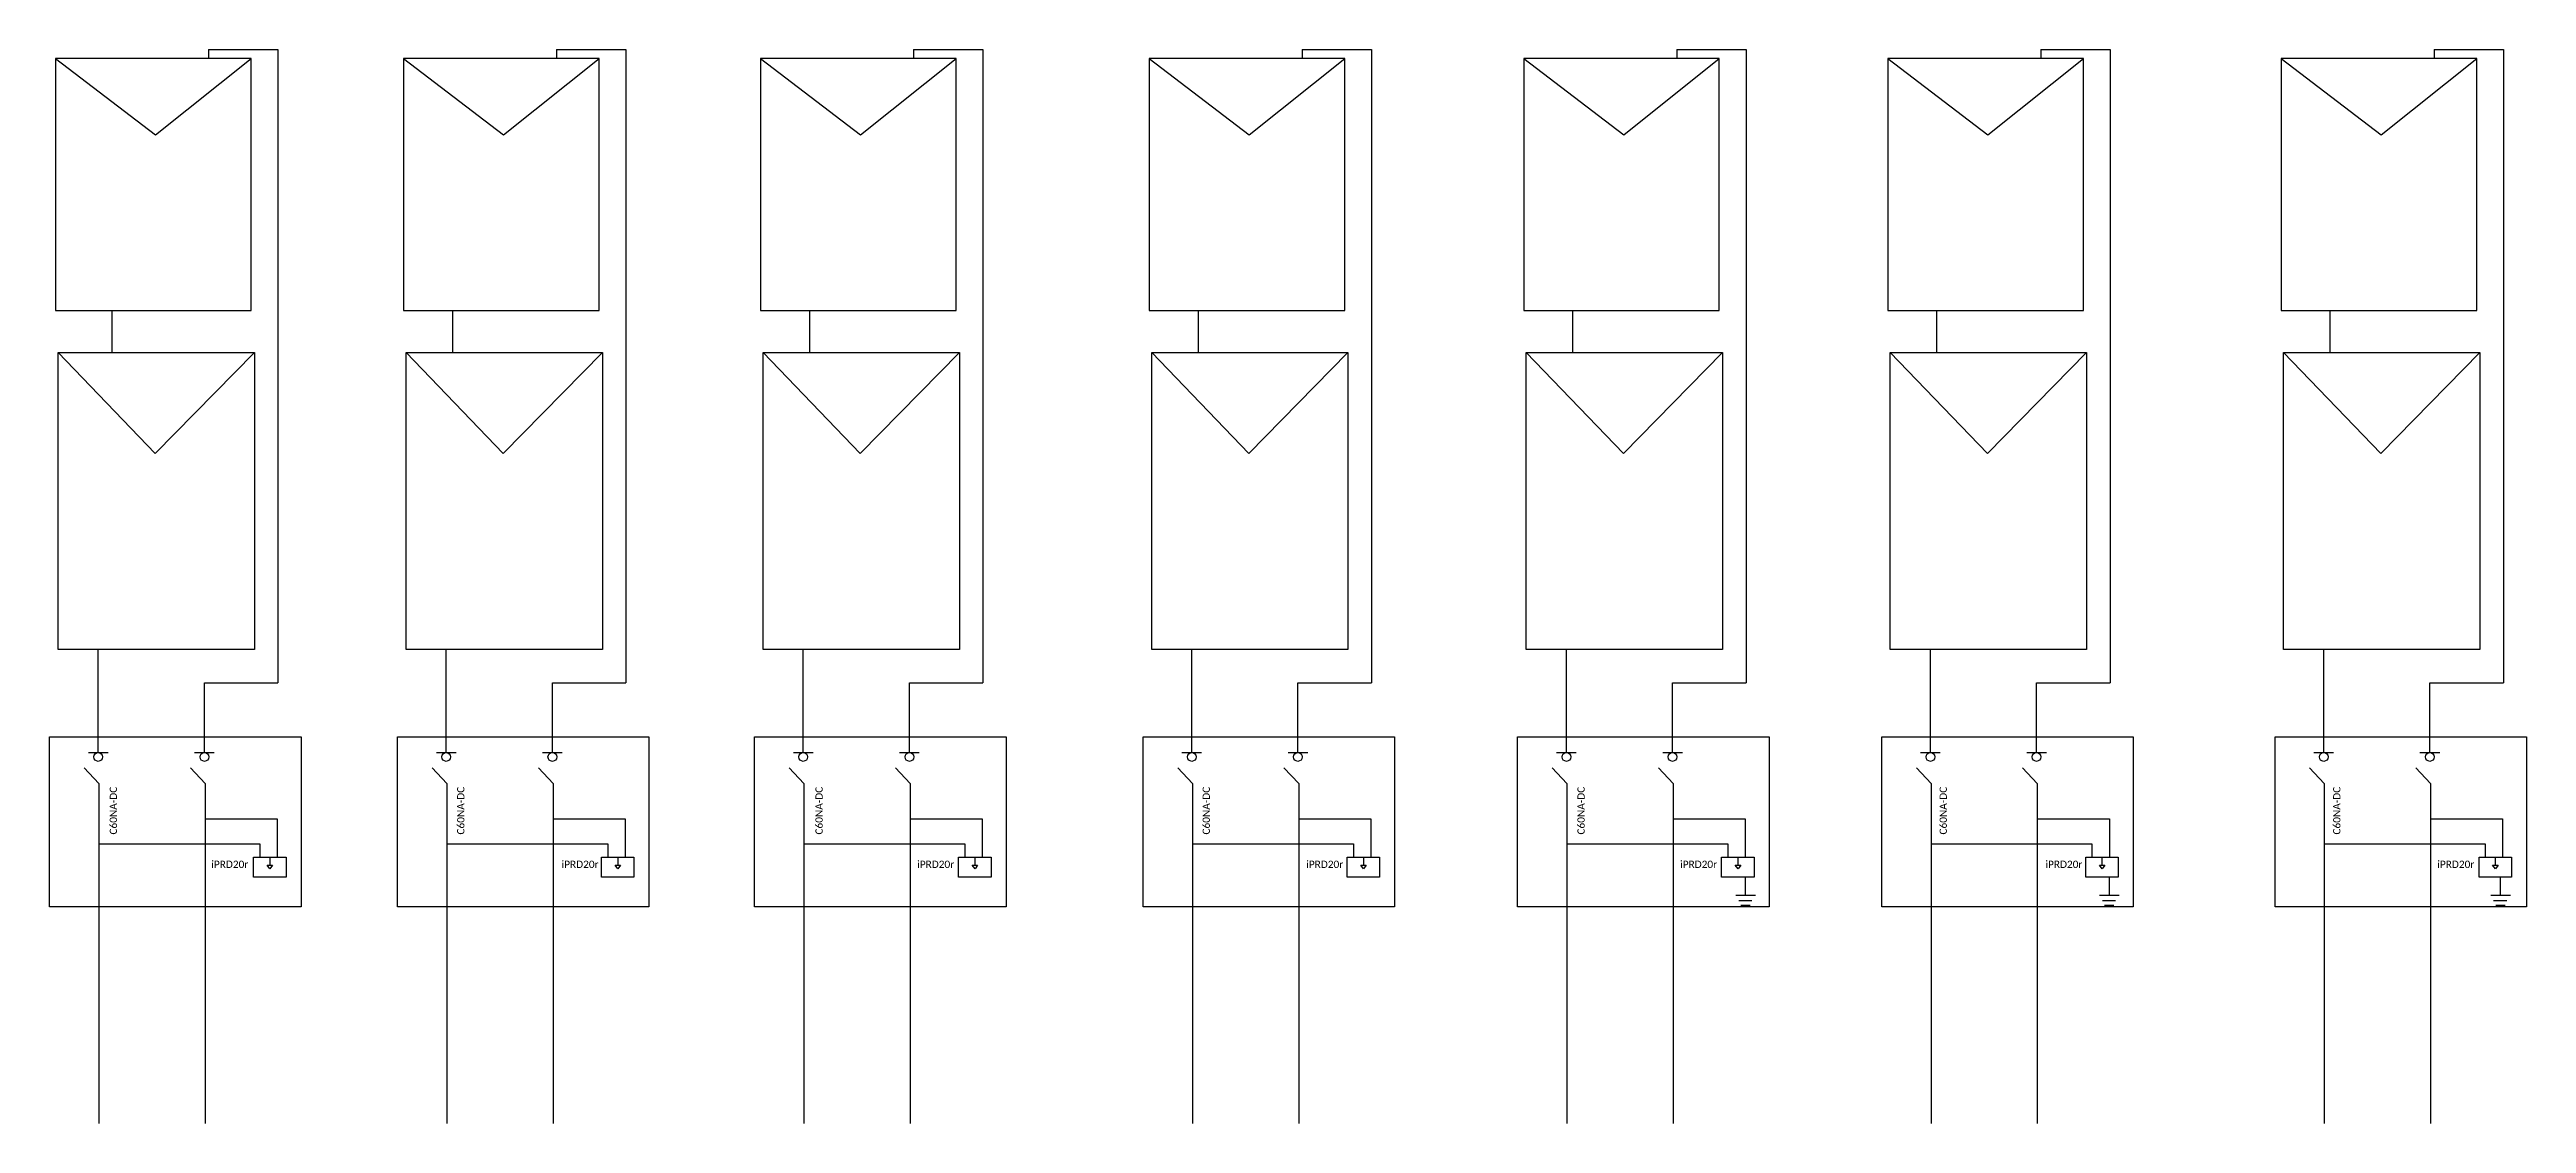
# Model space of a CAD drawing. Header units: inches. Extents: x 355 to 1848, y 183 to 399.
# Drawn here: x 925.8 to 988.4, y 349.5 to 376.6 of the extents above; entities that cross this region are included whole.
import ezdxf

# ---------------------------------------------------------------- set-up
doc = ezdxf.new("R2010")
doc.units = ezdxf.units.IN
doc.header["$MEASUREMENT"] = 0
doc.styles.get("Standard").update_dxf_attribs({"font": 'arial.ttf'})

msp = doc.modelspace()

# ---------------------------------------------------------------- texts
at = {"char_height": 0.2, "attachment_point": 1, "rotation": 90}
for insert in [(927.311, 356.794), (936.088, 356.794), (945.14, 356.794), (954.922, 356.794), (964.391, 356.794), (973.541, 356.794), (983.484, 356.794)]:
    msp.add_mtext_dynamic_manual_height_columns('{\\fCalibri|b0|i0|c0|p34;\\H0.91667x;\\C5;C60NA-DC}', width=1.31569, gutter_width=1, heights=[0], dxfattribs=dict(at, insert=insert))
at = {"char_height": 0.2, "attachment_point": 1}
for insert in [(929.878, 356.134), (938.727, 356.134), (947.711, 356.134), (957.54, 356.134), (966.986, 356.134), (976.215, 356.134), (986.116, 356.134)]:
    msp.add_mtext_dynamic_manual_height_columns('{\\fCalibri|b0|i0|c0|p34;\\H0.91667x;\\C3;iPRD20r}', width=0.98739, gutter_width=1, heights=[0], dxfattribs=dict(at, insert=insert))

# ---------------------------------------------------------------- linework, layer by layer
for p, q in [((925.944, 376.407), (928.471, 374.474)), ((928.471, 374.474), (930.886, 376.407)), ((934.735, 376.407), (937.262, 374.474)), ((937.262, 374.474), (939.677, 376.407)), ((943.755, 376.407), (946.282, 374.474)), ((946.282, 374.474), (948.697, 376.407)), ((953.572, 376.407), (956.098, 374.474)), ((956.098, 374.474), (958.514, 376.407)), ((963.034, 376.407), (965.561, 374.474)), ((965.561, 374.474), (967.976, 376.407)), ((972.232, 376.407), (974.758, 374.474)), ((974.758, 374.474), (977.174, 376.407)), ((982.168, 376.407), (984.694, 374.474)), ((984.694, 374.474), (987.11, 376.407)), ((926.008, 368.974), (928.463, 366.424)), ((928.463, 366.424), (930.967, 368.974)), ((934.799, 368.974), (937.254, 366.424)), ((937.254, 366.424), (939.758, 368.974)), ((943.82, 368.974), (946.274, 366.424)), ((946.274, 366.424), (948.778, 368.974)), ((953.636, 368.974), (956.091, 366.424)), ((956.091, 366.424), (958.595, 368.974)), ((963.099, 368.974), (965.553, 366.424)), ((965.553, 366.424), (968.057, 368.974)), ((972.296, 368.974), (974.751, 366.424)), ((974.751, 366.424), (977.255, 368.974)), ((982.232, 368.974), (984.687, 366.424)), ((984.687, 366.424), (987.191, 368.974)), ((926.773, 358.864), (927.021, 358.864)), ((927.021, 358.864), (927.27, 358.864)), ((929.454, 358.864), (929.703, 358.864)), ((929.703, 358.864), (929.952, 358.864)), ((935.564, 358.864), (935.812, 358.864)), ((935.812, 358.864), (936.061, 358.864)), ((938.245, 358.864), (938.494, 358.864)), ((938.494, 358.864), (938.743, 358.864)), ((944.584, 358.864), (944.833, 358.864)), ((944.833, 358.864), (945.082, 358.864)), ((947.266, 358.864), (947.514, 358.864)), ((947.514, 358.864), (947.763, 358.864)), ((954.401, 358.864), (954.649, 358.864)), ((954.649, 358.864), (954.898, 358.864)), ((957.082, 358.864), (957.331, 358.864)), ((957.331, 358.864), (957.579, 358.864)), ((963.863, 358.864), (964.112, 358.864)), ((964.112, 358.864), (964.361, 358.864)), ((966.545, 358.864), (966.793, 358.864)), ((966.793, 358.864), (967.042, 358.864)), ((973.061, 358.864), (973.309, 358.864)), ((973.309, 358.864), (973.558, 358.864)), ((975.742, 358.864), (975.991, 358.864)), ((975.991, 358.864), (976.239, 358.864)), ((982.997, 358.864), (983.245, 358.864)), ((983.245, 358.864), (983.494, 358.864)), ((985.678, 358.864), (985.927, 358.864)), ((985.927, 358.864), (986.176, 358.864)), ((931.355, 356.225), (931.355, 356.023)), ((940.146, 356.225), (940.146, 356.023)), ((949.166, 356.225), (949.166, 356.023)), ((958.983, 356.225), (958.983, 356.023)), ((968.445, 356.225), (968.445, 356.023)), ((977.643, 356.225), (977.643, 356.023)), ((987.579, 356.225), (987.579, 356.023)), ((931.289, 356.023), (931.426, 356.023)), ((931.36, 355.93), (931.289, 356.023)), ((931.426, 356.023), (931.36, 355.93)), ((940.08, 356.023), (940.217, 356.023)), ((940.152, 355.93), (940.08, 356.023)), ((940.217, 356.023), (940.152, 355.93)), ((949.101, 356.023), (949.238, 356.023)), ((949.172, 355.93), (949.101, 356.023)), ((949.238, 356.023), (949.172, 355.93)), ((958.917, 356.023), (959.054, 356.023)), ((958.988, 355.93), (958.917, 356.023)), ((959.054, 356.023), (958.988, 355.93)), ((968.38, 356.023), (968.517, 356.023)), ((968.451, 355.93), (968.38, 356.023)), ((968.517, 356.023), (968.451, 355.93)), ((968.641, 355.259), (968.641, 355.717)), ((977.577, 356.023), (977.714, 356.023)), ((977.648, 355.93), (977.577, 356.023)), ((977.714, 356.023), (977.648, 355.93)), ((977.83, 355.259), (977.83, 355.717)), ((987.513, 356.023), (987.65, 356.023)), ((987.584, 355.93), (987.513, 356.023)), ((987.65, 356.023), (987.584, 355.93)), ((987.714, 355.259), (987.714, 355.717)), ((968.392, 355.259), (968.641, 355.259)), ((968.466, 355.129), (968.798, 355.129)), ((968.523, 355.012), (968.757, 355.012)), ((968.641, 355.259), (968.891, 355.259)), ((977.58, 355.259), (977.83, 355.259)), ((977.654, 355.129), (977.987, 355.129)), ((977.711, 355.012), (977.945, 355.012)), ((977.83, 355.259), (978.079, 355.259)), ((987.465, 355.259), (987.714, 355.259)), ((987.539, 355.129), (987.871, 355.129)), ((987.596, 355.012), (987.829, 355.012)), ((987.714, 355.259), (987.963, 355.259))]:
    msp.add_line(p, q)
at = {"color": 242, "true_color": 0xcd2027}
for p, q in [((929.81, 376.63), (929.81, 376.407)), ((929.81, 376.63), (931.561, 376.63)), ((931.561, 376.63), (931.561, 360.627)), ((938.601, 376.63), (938.601, 376.407)), ((938.601, 376.63), (940.352, 376.63)), ((940.352, 376.63), (940.352, 360.627)), ((947.621, 376.63), (947.621, 376.407)), ((947.621, 376.63), (949.373, 376.63)), ((949.373, 376.63), (949.373, 360.627)), ((957.437, 376.63), (957.437, 376.407)), ((957.437, 376.63), (959.189, 376.63)), ((959.189, 376.63), (959.189, 360.627)), ((966.9, 376.63), (966.9, 376.407)), ((966.9, 376.63), (968.652, 376.63)), ((968.652, 376.63), (968.652, 360.627)), ((976.097, 376.63), (976.097, 376.407)), ((976.097, 376.63), (977.849, 376.63)), ((977.849, 376.63), (977.849, 360.627)), ((986.034, 376.63), (986.034, 376.407)), ((986.034, 376.63), (987.785, 376.63)), ((987.785, 376.63), (987.785, 360.627)), ((929.703, 358.864), (929.703, 360.627)), ((929.703, 360.627), (931.561, 360.627)), ((938.494, 358.864), (938.494, 360.627)), ((938.494, 360.627), (940.352, 360.627)), ((947.514, 358.864), (947.514, 360.627)), ((947.514, 360.627), (949.373, 360.627)), ((957.331, 358.864), (957.331, 360.627)), ((957.331, 360.627), (959.189, 360.627)), ((966.793, 358.864), (966.793, 360.627)), ((966.793, 360.627), (968.652, 360.627)), ((975.991, 358.864), (975.991, 360.627)), ((975.991, 360.627), (977.849, 360.627)), ((985.927, 358.864), (985.927, 360.627)), ((985.927, 360.627), (987.785, 360.627)), ((929.35, 358.484), (929.721, 358.088)), ((938.141, 358.484), (938.512, 358.088)), ((947.162, 358.484), (947.532, 358.088)), ((956.978, 358.484), (957.349, 358.088)), ((966.441, 358.484), (966.811, 358.088)), ((975.638, 358.484), (976.009, 358.088)), ((985.574, 358.484), (985.945, 358.088))]:
    msp.add_line(p, q, dxfattribs=at)
at = {"color": 5}
for p, q in [((927.375, 368.974), (927.375, 370.034)), ((935.979, 368.974), (935.979, 370.034)), ((944.999, 368.974), (944.999, 370.034)), ((954.816, 368.974), (954.816, 370.034)), ((964.278, 368.974), (964.278, 370.034)), ((973.475, 368.974), (973.475, 370.034)), ((983.412, 368.974), (983.412, 370.034)), ((926.666, 358.484), (927.037, 358.088)), ((935.457, 358.484), (935.828, 358.088)), ((944.478, 358.484), (944.848, 358.088)), ((954.294, 358.484), (954.665, 358.088)), ((963.757, 358.484), (964.127, 358.088)), ((927.037, 356.562), (931.103, 356.562)), ((931.103, 356.562), (931.103, 356.225)), ((935.828, 356.562), (939.894, 356.562)), ((939.894, 356.562), (939.894, 356.225)), ((944.848, 356.562), (948.914, 356.562)), ((948.914, 356.562), (948.914, 356.225)), ((954.665, 356.562), (958.73, 356.562)), ((958.73, 356.562), (958.73, 356.225)), ((964.127, 356.562), (968.193, 356.562)), ((968.193, 356.562), (968.193, 356.225)), ((973.325, 356.562), (977.39, 356.562)), ((977.39, 356.562), (977.39, 356.225)), ((983.261, 356.562), (987.327, 356.562)), ((987.327, 356.562), (987.327, 356.225))]:
    msp.add_line(p, q, dxfattribs=at)
at = {"color": 177, "true_color": 0x293189}
for p, q in [((927.021, 358.864), (927.021, 361.471)), ((935.812, 358.864), (935.812, 361.471)), ((944.833, 358.864), (944.833, 361.471)), ((954.649, 358.864), (954.649, 361.471)), ((964.112, 358.864), (964.112, 361.471)), ((973.309, 358.864), (973.309, 361.471)), ((983.245, 358.864), (983.245, 361.471)), ((927.037, 358.088), (927.037, 349.494)), ((935.828, 358.088), (935.828, 349.494)), ((944.848, 358.088), (944.848, 349.494)), ((954.665, 358.088), (954.665, 349.494)), ((964.127, 358.088), (964.127, 349.494)), ((972.954, 358.484), (973.325, 358.088)), ((973.325, 358.088), (973.325, 349.494)), ((982.89, 358.484), (983.261, 358.088)), ((983.261, 358.088), (983.261, 349.494))]:
    msp.add_line(p, q, dxfattribs=at)
at = {"color": 244, "true_color": 0x991b1e}
for p, q in [((929.721, 358.088), (929.721, 349.494)), ((938.512, 358.088), (938.512, 349.494)), ((947.532, 358.088), (947.532, 349.494)), ((957.349, 358.088), (957.349, 349.494)), ((966.811, 358.088), (966.811, 349.494)), ((976.009, 358.088), (976.009, 349.494)), ((985.945, 358.088), (985.945, 349.494))]:
    msp.add_line(p, q, dxfattribs=at)
at = {"color": 1}
for p, q in [((929.721, 357.195), (931.542, 357.195)), ((931.542, 357.195), (931.542, 356.225)), ((938.512, 357.195), (940.333, 357.195)), ((940.333, 357.195), (940.333, 356.225)), ((947.532, 357.195), (949.354, 357.195)), ((949.354, 357.195), (949.354, 356.225)), ((957.349, 357.195), (959.17, 357.195)), ((959.17, 357.195), (959.17, 356.225)), ((966.811, 357.195), (968.633, 357.195)), ((968.633, 357.195), (968.633, 356.225)), ((976.009, 357.195), (977.83, 357.195)), ((977.83, 357.195), (977.83, 356.225)), ((985.945, 357.195), (987.766, 357.195)), ((987.766, 357.195), (987.766, 356.225))]:
    msp.add_line(p, q, dxfattribs=at)
for points in [[(925.944, 370.034), (930.886, 370.034), (930.886, 376.407), (925.944, 376.407)], [(934.735, 370.034), (939.677, 370.034), (939.677, 376.407), (934.735, 376.407)], [(943.755, 370.034), (948.697, 370.034), (948.697, 376.407), (943.755, 376.407)], [(953.572, 370.034), (958.514, 370.034), (958.514, 376.407), (953.572, 376.407)], [(963.034, 370.034), (967.976, 370.034), (967.976, 376.407), (963.034, 376.407)], [(972.232, 370.034), (977.174, 370.034), (977.174, 376.407), (972.232, 376.407)], [(982.168, 370.034), (987.11, 370.034), (987.11, 376.407), (982.168, 376.407)], [(926.008, 368.974), (930.967, 368.974), (930.967, 361.471), (926.008, 361.471)], [(934.799, 368.974), (939.758, 368.974), (939.758, 361.471), (934.799, 361.471)], [(943.82, 368.974), (948.778, 368.974), (948.778, 361.471), (943.82, 361.471)], [(953.636, 368.974), (958.595, 368.974), (958.595, 361.471), (953.636, 361.471)], [(963.099, 368.974), (968.057, 368.974), (968.057, 361.471), (963.099, 361.471)], [(972.296, 368.974), (977.255, 368.974), (977.255, 361.471), (972.296, 361.471)], [(982.232, 368.974), (987.191, 368.974), (987.191, 361.471), (982.232, 361.471)], [(925.791, 359.267), (932.144, 359.267), (932.144, 354.969), (925.791, 354.969)], [(934.582, 359.267), (940.935, 359.267), (940.935, 354.969), (934.582, 354.969)], [(943.602, 359.267), (949.955, 359.267), (949.955, 354.969), (943.602, 354.969)], [(953.419, 359.267), (959.772, 359.267), (959.772, 354.969), (953.419, 354.969)], [(962.881, 359.267), (969.234, 359.267), (969.234, 354.969), (962.881, 354.969)], [(972.079, 359.267), (978.432, 359.267), (978.432, 354.969), (972.079, 354.969)], [(982.015, 359.267), (988.368, 359.267), (988.368, 354.969), (982.015, 354.969)], [(930.945, 356.225), (931.765, 356.225), (931.765, 355.717), (930.945, 355.717)], [(939.736, 356.225), (940.556, 356.225), (940.556, 355.717), (939.736, 355.717)], [(948.756, 356.225), (949.577, 356.225), (949.577, 355.717), (948.756, 355.717)], [(958.573, 356.225), (959.393, 356.225), (959.393, 355.717), (958.573, 355.717)], [(968.035, 356.225), (968.856, 356.225), (968.856, 355.717), (968.035, 355.717)], [(977.233, 356.225), (978.053, 356.225), (978.053, 355.717), (977.233, 355.717)], [(987.169, 356.225), (987.989, 356.225), (987.989, 355.717), (987.169, 355.717)]]:
    msp.add_lwpolyline(points, close=True)
for centre in [(927.021, 358.754), (929.703, 358.754), (935.812, 358.754), (938.494, 358.754), (944.833, 358.754), (947.514, 358.754), (954.649, 358.754), (957.331, 358.754), (964.112, 358.754), (966.793, 358.754), (973.309, 358.754), (975.991, 358.754), (983.245, 358.754), (985.927, 358.754)]:
    msp.add_circle(centre, 0.11)

msp.set_redraw_order([(e.dxf.handle, doc.entitydb.next_handle()) for e in msp.query("TEXT MTEXT ATTDEF DIMENSION ARC_DIMENSION")])  # texts and dimensions are drawn at this point

doc.saveas('drawing.dxf')
